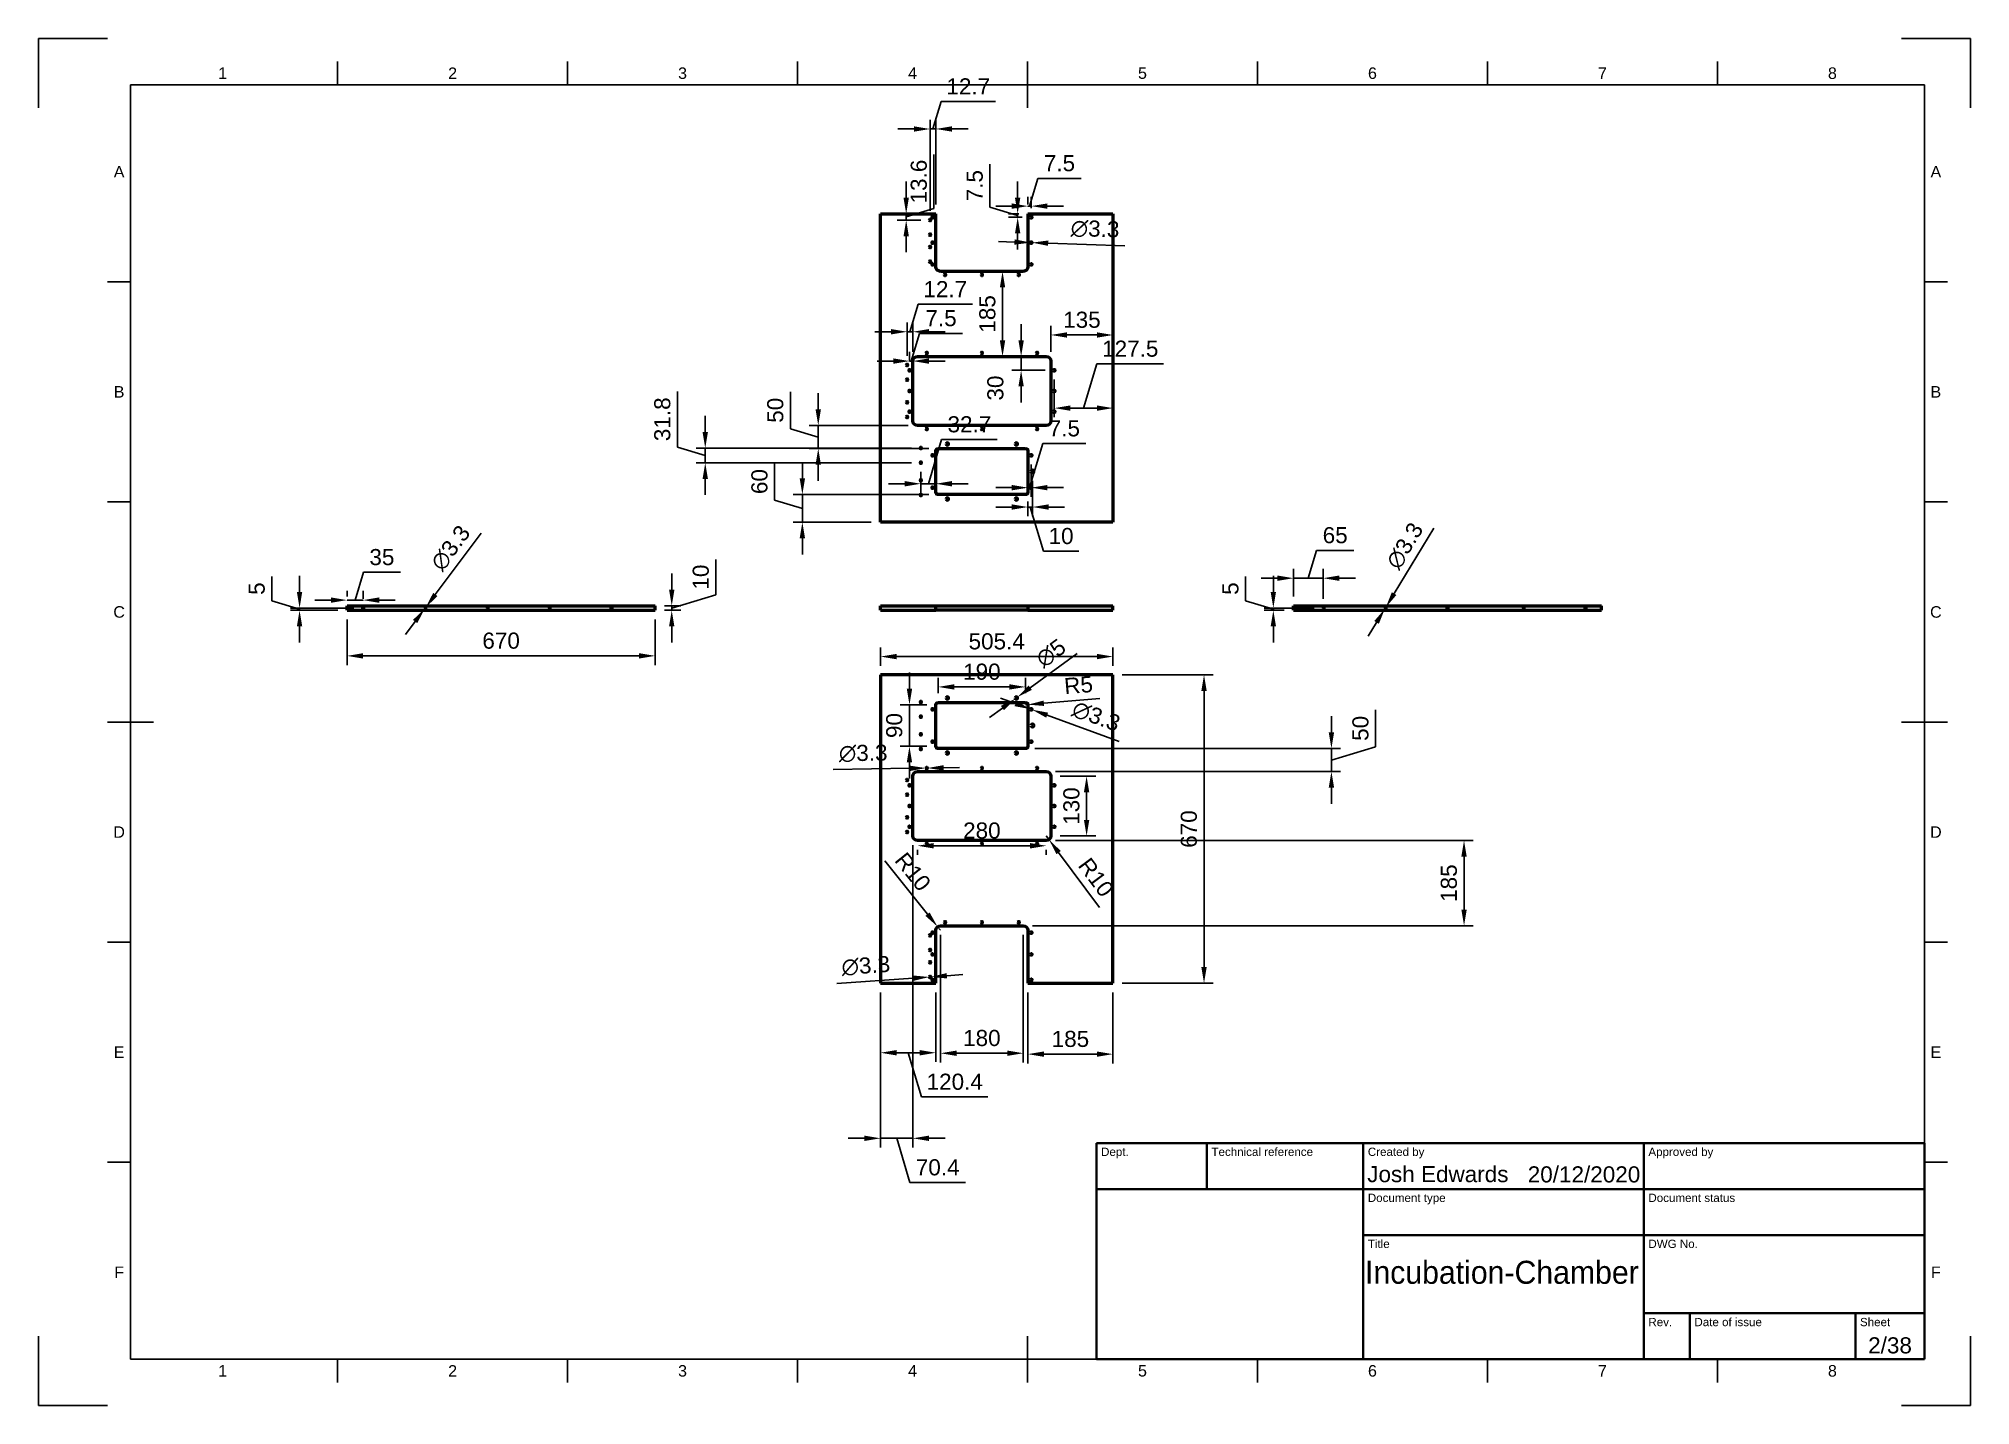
# Model space of a CAD drawing. Header units: millimetres. Extents: x 0 to 420, y 0 to 297.
import ezdxf
from ezdxf.enums import TextEntityAlignment as Align

# ---------------------------------------------------------------- set-up
doc = ezdxf.new("R2010")
doc.units = ezdxf.units.MM
doc.header["$LTSCALE"] = 0.75
for name, color, linetype, lineweight in [('Border', 7, 'Continuous', 25), ('Dimensions', 7, 'Continuous', 25), ('TitleBlock', 7, 'Continuous', 35), ('Visible', 7, 'Continuous', 50)]:
    doc.layers.add(name, color=color, linetype=linetype, lineweight=lineweight)
doc.styles.add('FusionTitle', font='arial.ttf')
doc.styles.get("Standard").update_dxf_attribs({"font": 'arial.ttf'})
doc.dimstyles.new('ISO-25', dxfattribs={"dimtxt": 3.5, "dimasz": 3.5, "dimexe": 2, "dimexo": 2, "dimgap": 1.5, "dimtad": 1, "dimzin": 12, "dimdsep": 46, "dimtxsty": 'Standard', "dimcen": 0, "dimclrd": 256, "dimclre": 256, "dimclrt": 256, "dimazin": 3, "dimtp": 0.1, "dimtm": 0.1, "dimtfac": 0.714, "dimtmove": 1, "dimatfit": 3, "dimfxl": 1, "dimtzin": 12, "dimarcsym": 0})

msp = doc.modelspace()

# ---------------------------------------------------------------- blocks, each defined once
blk = doc.blocks.new('ISO_A3_SHEET')
at = {"layer": 'Border'}
for p, q in [((65, 292), (65, 287)), ((115, 292), (115, 287)), ((165, 292), (165, 287)), ((215, 292), (215, 282)), ((265, 292), (265, 287)), ((315, 292), (315, 287)), ((365, 292), (365, 287)), ((410, 287), (20, 287)), ((20, 287), (20, 10)), ((410, 287), (410, 10)), ((15, 244.16666), (20, 244.16666)), ((415, 244.16666), (410, 244.16666)), ((15, 196.33333), (20, 196.33333)), ((415, 196.33333), (410, 196.33333)), ((15, 148.5), (25, 148.5)), ((415, 148.5), (405, 148.5)), ((15, 100.66667), (20, 100.66667)), ((415, 100.66667), (410, 100.66667)), ((15, 52.83334), (20, 52.83334)), ((415, 52.83334), (410, 52.83334)), ((215, 5), (215, 15)), ((20, 10), (410, 10)), ((65, 5), (65, 10)), ((115, 5), (115, 10)), ((165, 5), (165, 10)), ((265, 5), (265, 10)), ((315, 5), (315, 10)), ((365, 5), (365, 10))]:
    blk.add_line(p, q, dxfattribs=at)
at = {"layer": 'Defpoints'}
for p, q in [((15, 297), (0, 297)), ((0, 297), (0, 282)), ((420, 297), (405, 297)), ((420, 282), (420, 297)), ((0, 15), (0, 0)), ((420, 0), (420, 15)), ((0, 0), (15, 0)), ((405, 0), (420, 0))]:
    blk.add_line(p, q, dxfattribs=at)
at = {"layer": 'Border', "style": 'FusionTitle'}
for s, p in [('1', (40, 289.5)), ('2', (90, 289.5)), ('3', (140, 289.5)), ('4', (190, 289.5)), ('5', (240, 289.5)), ('6', (290, 289.5)), ('7', (340, 289.5)), ('8', (390, 289.5)), ('A', (17.5, 268.08333)), ('A', (412.5, 268.08333)), ('B', (17.5, 220.25)), ('B', (412.5, 220.25)), ('C', (17.5, 172.41667)), ('C', (412.5, 172.41667)), ('D', (17.5, 124.58334)), ('D', (412.5, 124.58334)), ('E', (17.5, 76.75001)), ('E', (412.5, 76.75001)), ('F', (17.5, 28.91668)), ('F', (412.5, 28.91668)), ('1', (40, 7.5)), ('2', (90, 7.5)), ('3', (140, 7.5)), ('4', (190, 7.5)), ('5', (240, 7.5)), ('6', (290, 7.5)), ('7', (340, 7.5)), ('8', (390, 7.5))]:
    blk.add_text(s, height=2.5, dxfattribs=at).set_placement(p, align=Align.MIDDLE)
blk = doc.blocks.new('ISO_TITLEBLOCK')
at = {"layer": 'TitleBlock'}
for p, q in [((0, 47), (-180, 47)), ((-180, 47), (-180, 0)), ((-156, 37), (-156, 47)), ((-122, 0), (-122, 47)), ((-61, 0), (-61, 47)), ((0, 0), (0, 47)), ((-180, 37), (0, 37)), ((-122, 27), (0, 27)), ((-61, 10), (0, 10)), ((-51, 0), (-51, 10)), ((-15, 0), (-15, 10)), ((-180, 0), (0, 0))]:
    blk.add_line(p, q, dxfattribs=at)
at = {"layer": 'TitleBlock', "style": 'FusionTitle'}
for s, p in [('Dept.', (-179, 46)), ('Technical reference', (-155, 46)), ('Created by', (-121, 46)), ('Approved by', (-60, 46)), ('Document type', (-121, 36)), ('Document status', (-60, 36)), ('Title', (-121, 26)), ('DWG No.', (-60, 26)), ('Rev.', (-60, 9)), ('Date of issue', (-50, 9)), ('Sheet', (-14, 9))]:
    blk.add_text(s, height=1.8, dxfattribs=at).set_placement(p, align=Align.TOP_LEFT)
for tag, height, p in [('DEPT', 3.5, (-179, 42)), ('TECHNICAL_REFERENCE', 3.5, (-155, 42)), ('CREATED_BY', 3.5, (-121, 42)), ('APPROVED_BY', 3.5, (-60, 42)), ('DOCUMENT_TYPE', 3.5, (-121, 32)), ('DOCUMENT_STATUS', 3.5, (-60, 32)), ('TITLE_1', 5, (-121, 21.5)), ('TITLE_2', 5, (-121, 14)), ('TITLE_3', 5, (-121, 6.5)), ('DATE_OF_ISSUE', 3.5, (-50, 5))]:
    blk.add_attdef(tag, text='', height=height, dxfattribs=at).set_placement(p, align=Align.TOP_LEFT)
for tag, p in [('CREATED_DATE', (-62, 42)), ('APPROVED_DATE', (-0.99, 42))]:
    blk.add_attdef(tag, text='', height=3.5, dxfattribs=at).set_placement(p, align=Align.TOP_RIGHT)
for tag, height, p in [('DRAWING_NUMBER', 5, (-30.5, 19.75)), ('REV', 3.5, (-56, 4.85)), ('SHEET', 3.5, (-7.5, 4.85))]:
    blk.add_attdef(tag, text='', height=height, dxfattribs=at).set_placement(p, align=Align.TOP_CENTER)
blk = doc.blocks.new('*D52')
at = {"layer": 'Defpoints', "color": 0, "transparency": 16777216}
for p in [(183.040423, 162.720212), (183.040423, 158.733345), (233.580423, 158.733345)]:
    blk.add_point(p, dxfattribs=at)
at = {"layer": 'Dimensions', "lineweight": -2, "transparency": 16777216}
for p, q in [((183.040423, 160.733345), (183.040423, 164.720212)), ((233.580423, 160.733345), (233.580423, 164.720212)), ((230.080423, 162.720212), (186.540423, 162.720212))]:
    blk.add_line(p, q, dxfattribs=at)
at = {"layer": 'Dimensions', "transparency": 16777216}
for points in [[(186.540423, 163.303546), (186.540423, 162.136879), (183.040423, 162.720212)], [(230.080423, 163.303546), (230.080423, 162.136879), (233.580423, 162.720212)]]:
    blk.add_solid(points, dxfattribs=at)
at = {"layer": 'Dimensions', "transparency": 16777216, "insert": (208.310423, 166.007218), "char_height": 3.5, "attachment_point": 5}
blk.add_mtext('505.4', dxfattribs=at)
blk = doc.blocks.new('*D53')
at = {"layer": 'Defpoints', "color": 0, "transparency": 16777216}
for p in [(67.052948, 172.767729), (134.052948, 172.767729), (134.052948, 162.868234)]:
    blk.add_point(p, dxfattribs=at)
at = {"layer": 'Dimensions', "lineweight": -2, "transparency": 16777216}
for p, q in [((67.052948, 170.767729), (67.052948, 160.868234)), ((134.052948, 170.767729), (134.052948, 160.868234)), ((70.552948, 162.868234), (130.552948, 162.868234))]:
    blk.add_line(p, q, dxfattribs=at)
at = {"layer": 'Dimensions', "transparency": 16777216}
for points in [[(70.552948, 163.451568), (70.552948, 162.284901), (67.052948, 162.868234)], [(130.552948, 163.451568), (130.552948, 162.284901), (134.052948, 162.868234)]]:
    blk.add_solid(points, dxfattribs=at)
at = {"layer": 'Dimensions', "transparency": 16777216, "insert": (100.552948, 166.15524), "char_height": 3.5, "attachment_point": 5}
blk.add_mtext('670', dxfattribs=at)
blk = doc.blocks.new('*D54')
at = {"layer": 'Defpoints', "color": 0, "transparency": 16777216}
for p in [(134.052948, 173.767729), (134.052948, 172.767729), (137.652388, 173.767729)]:
    blk.add_point(p, dxfattribs=at)
at = {"layer": 'Dimensions', "lineweight": -2, "transparency": 16777216}
for p, q in [((137.652388, 177.267729), (137.652388, 180.767729)), ((147.263405, 176.151034), (147.263405, 183.823272)), ((136.052948, 173.767729), (139.652388, 173.767729)), ((136.052948, 172.767729), (139.652388, 172.767729)), ((137.652388, 173.267729), (147.263405, 176.151034)), ((137.652388, 172.767729), (137.652388, 173.767729)), ((137.652388, 172.767729), (137.652388, 173.767729)), ((137.652388, 169.267729), (137.652388, 165.767729))]:
    blk.add_line(p, q, dxfattribs=at)
at = {"layer": 'Dimensions', "transparency": 16777216}
for points in [[(137.069055, 177.267729), (138.235722, 177.267729), (137.652388, 173.767729)], [(137.069055, 169.267729), (138.235722, 169.267729), (137.652388, 172.767729)]]:
    blk.add_solid(points, dxfattribs=at)
at = {"layer": 'Dimensions', "transparency": 16777216, "insert": (143.976399, 179.987153), "char_height": 3.5, "attachment_point": 5, "rotation": 90}
blk.add_mtext('10', dxfattribs=at)
blk = doc.blocks.new('*D55')
at = {"layer": 'Defpoints', "color": 0, "transparency": 16777216}
for p in [(292.720207, 173.126725), (292.891586, 173.408734)]:
    blk.add_point(p, dxfattribs=at)
at = {"layer": 'Dimensions', "lineweight": -2, "transparency": 16777216}
for p, q in [((303.371715, 190.654099), (294.709242, 176.399742)), ((292.720207, 173.126725), (292.891586, 173.408734)), ((290.902551, 170.135717), (289.084894, 167.14471))]:
    blk.add_line(p, q, dxfattribs=at)
at = {"layer": 'Dimensions', "transparency": 16777216}
for points in [[(294.210741, 176.702684), (295.207743, 176.096799), (292.891586, 173.408734)], [(290.404049, 170.43866), (291.401052, 169.832775), (292.720207, 173.126725)]]:
    blk.add_solid(points, dxfattribs=at)
at = {"layer": 'Dimensions', "transparency": 16777216, "insert": (297.056668, 186.7803), "char_height": 3.5, "attachment_point": 5, "rotation": 58.7126865}
blk.add_mtext('∅3.3', dxfattribs=at)
blk = doc.blocks.new('*D56')
at = {"layer": 'Defpoints', "color": 0, "transparency": 16777216}
for p in [(233.580423, 158.733345), (253.379413, 158.733345), (233.580423, 91.733345)]:
    blk.add_point(p, dxfattribs=at)
at = {"layer": 'Dimensions', "lineweight": -2, "transparency": 16777216}
for p, q in [((235.580423, 158.733345), (255.379413, 158.733345)), ((253.379413, 95.233345), (253.379413, 155.233345)), ((235.580423, 91.733345), (255.379413, 91.733345))]:
    blk.add_line(p, q, dxfattribs=at)
at = {"layer": 'Dimensions', "transparency": 16777216}
for points in [[(252.796079, 155.233345), (253.962746, 155.233345), (253.379413, 158.733345)], [(252.796079, 95.233345), (253.962746, 95.233345), (253.379413, 91.733345)]]:
    blk.add_solid(points, dxfattribs=at)
at = {"layer": 'Dimensions', "transparency": 16777216, "insert": (250.092407, 125.233345), "char_height": 3.5, "attachment_point": 5, "rotation": 90}
blk.add_mtext('670', dxfattribs=at)
blk = doc.blocks.new('*D57')
at = {"layer": 'Defpoints', "color": 0, "transparency": 16777216}
for p in [(196.080423, 104.233345), (214.080423, 104.233345), (214.080423, 76.519217)]:
    blk.add_point(p, dxfattribs=at)
at = {"layer": 'Dimensions', "lineweight": -2, "transparency": 16777216}
for p, q in [((196.080423, 102.233345), (196.080423, 74.519217)), ((214.080423, 102.233345), (214.080423, 74.519217)), ((199.580423, 76.519217), (210.580423, 76.519217))]:
    blk.add_line(p, q, dxfattribs=at)
at = {"layer": 'Dimensions', "transparency": 16777216}
for points in [[(199.580423, 77.102551), (199.580423, 75.935884), (196.080423, 76.519217)], [(210.580423, 77.102551), (210.580423, 75.935884), (214.080423, 76.519217)]]:
    blk.add_solid(points, dxfattribs=at)
at = {"layer": 'Dimensions', "transparency": 16777216, "insert": (205.080423, 79.806223), "char_height": 3.5, "attachment_point": 5}
blk.add_mtext('180', dxfattribs=at)
blk = doc.blocks.new('*D58')
at = {"layer": 'Defpoints', "color": 0, "transparency": 16777216}
for p in [(195.453826, 104.012688), (196.080423, 103.233345)]:
    blk.add_point(p, dxfattribs=at)
at = {"layer": 'Dimensions', "lineweight": -2, "transparency": 16777216}
for p, q in [((183.954959, 118.314651), (193.260736, 106.74039)), ((196.080423, 103.233345), (195.453826, 104.012688))]:
    blk.add_line(p, q, dxfattribs=at)
at = {"layer": 'Dimensions', "transparency": 16777216}
blk.add_solid([(193.715353, 107.105905), (192.806119, 106.374875), (195.453826, 104.012688)], dxfattribs=at)
at = {"layer": 'Dimensions', "transparency": 16777216, "insert": (190.073009, 115.950999), "char_height": 3.5, "attachment_point": 5, "rotation": 308.79951509}
blk.add_mtext('R10', dxfattribs=at)
blk = doc.blocks.new('*D59')
at = {"layer": 'Defpoints', "color": 0, "transparency": 16777216}
for p in [(215.080423, 91.733345), (233.580423, 91.733345), (233.580423, 76.322927)]:
    blk.add_point(p, dxfattribs=at)
at = {"layer": 'Dimensions', "lineweight": -2, "transparency": 16777216}
for p, q in [((215.080423, 89.733345), (215.080423, 74.322927)), ((233.580423, 89.733345), (233.580423, 74.322927)), ((218.580423, 76.322927), (230.080423, 76.322927))]:
    blk.add_line(p, q, dxfattribs=at)
at = {"layer": 'Dimensions', "transparency": 16777216}
for points in [[(218.580423, 76.90626), (218.580423, 75.739594), (215.080423, 76.322927)], [(230.080423, 76.90626), (230.080423, 75.739594), (233.580423, 76.322927)]]:
    blk.add_solid(points, dxfattribs=at)
at = {"layer": 'Dimensions', "transparency": 16777216, "insert": (224.330423, 79.609933), "char_height": 3.5, "attachment_point": 5}
blk.add_mtext('185', dxfattribs=at)
blk = doc.blocks.new('*D60')
at = {"layer": 'Defpoints', "color": 0, "transparency": 16777216}
for p in [(183.040423, 91.733345), (195.080423, 91.733345), (195.080423, 76.626573)]:
    blk.add_point(p, dxfattribs=at)
at = {"layer": 'Dimensions', "lineweight": -2, "transparency": 16777216}
for p, q in [((183.040423, 89.733345), (183.040423, 74.626573)), ((195.080423, 89.733345), (195.080423, 74.626573)), ((186.540423, 76.626573), (191.580423, 76.626573)), ((189.060423, 76.626573), (191.943728, 67.015556)), ((191.943728, 67.015556), (206.410645, 67.015556))]:
    blk.add_line(p, q, dxfattribs=at)
at = {"layer": 'Dimensions', "transparency": 16777216}
for points in [[(186.540423, 77.209906), (186.540423, 76.043239), (183.040423, 76.626573)], [(191.580423, 77.209906), (191.580423, 76.043239), (195.080423, 76.626573)]]:
    blk.add_solid(points, dxfattribs=at)
at = {"layer": 'Dimensions', "transparency": 16777216, "insert": (199.177186, 70.302562), "char_height": 3.5, "attachment_point": 5}
blk.add_mtext('120.4', dxfattribs=at)
blk = doc.blocks.new('*D61')
at = {"layer": 'Defpoints', "color": 0, "transparency": 16777216}
for p in [(193.645843, 93.081584), (193.975003, 93.105106)]:
    blk.add_point(p, dxfattribs=at)
at = {"layer": 'Dimensions', "lineweight": -2, "transparency": 16777216}
for p, q in [((173.517088, 91.643202), (190.154745, 92.832113)), ((193.975003, 93.105106), (193.645843, 93.081584)), ((197.466101, 93.354576), (200.957199, 93.604047))]:
    blk.add_line(p, q, dxfattribs=at)
at = {"layer": 'Dimensions', "transparency": 16777216}
for points in [[(190.113166, 93.413963), (190.196323, 92.250264), (193.645843, 93.081584)], [(197.424523, 93.936426), (197.50768, 92.772727), (193.975003, 93.105106)]]:
    blk.add_solid(points, dxfattribs=at)
at = {"layer": 'Dimensions', "transparency": 16777216, "insert": (179.849101, 95.489204), "char_height": 3.5, "attachment_point": 5, "rotation": 4.08733537}
blk.add_mtext('∅3.3', dxfattribs=at)
blk = doc.blocks.new('*D62')
at = {"layer": 'Defpoints', "color": 0, "transparency": 16777216}
for p in [(192.91544, 138.480998), (193.245406, 138.485692)]:
    blk.add_point(p, dxfattribs=at)
at = {"layer": 'Dimensions', "lineweight": -2, "transparency": 16777216}
for p, q in [((172.7374, 138.193929), (189.415794, 138.431209)), ((193.245406, 138.485692), (192.91544, 138.480998)), ((196.745052, 138.535481), (200.244698, 138.585269))]:
    blk.add_line(p, q, dxfattribs=at)
at = {"layer": 'Dimensions', "transparency": 16777216}
for points in [[(189.407496, 139.014483), (189.424092, 137.847935), (192.91544, 138.480998)], [(196.736754, 139.118755), (196.75335, 137.952206), (193.245406, 138.485692)]]:
    blk.add_solid(points, dxfattribs=at)
at = {"layer": 'Dimensions', "transparency": 16777216, "insert": (179.278623, 141.672223), "char_height": 3.5, "attachment_point": 5, "rotation": 0.81505981}
blk.add_mtext('∅3.3', dxfattribs=at)
blk = doc.blocks.new('*D63')
at = {"layer": 'Defpoints', "color": 0, "transparency": 16777216}
for p in [(220.080423, 136.733345), (220.080423, 123.733345), (227.848574, 123.733345)]:
    blk.add_point(p, dxfattribs=at)
at = {"layer": 'Dimensions', "lineweight": -2, "transparency": 16777216}
for p, q in [((222.080423, 136.733345), (229.848574, 136.733345)), ((227.848574, 133.233345), (227.848574, 127.233345)), ((222.080423, 123.733345), (229.848574, 123.733345))]:
    blk.add_line(p, q, dxfattribs=at)
at = {"layer": 'Dimensions', "transparency": 16777216}
for points in [[(227.265241, 133.233345), (228.431907, 133.233345), (227.848574, 136.733345)], [(227.265241, 127.233345), (228.431907, 127.233345), (227.848574, 123.733345)]]:
    blk.add_solid(points, dxfattribs=at)
at = {"layer": 'Dimensions', "transparency": 16777216, "insert": (224.560375, 130.233345), "char_height": 3.5, "attachment_point": 5, "rotation": 90}
blk.add_mtext('130', dxfattribs=at)
blk = doc.blocks.new('*D64')
at = {"layer": 'Defpoints', "color": 0, "transparency": 16777216}
for p in [(191.080423, 122.733345), (219.080423, 122.733345), (191.080423, 121.604764)]:
    blk.add_point(p, dxfattribs=at)
at = {"layer": 'Dimensions', "lineweight": -2, "transparency": 16777216}
for p, q in [((191.080423, 120.733345), (191.080423, 119.604764)), ((215.580423, 121.604764), (194.580423, 121.604764)), ((219.080423, 120.733345), (219.080423, 119.604764))]:
    blk.add_line(p, q, dxfattribs=at)
at = {"layer": 'Dimensions', "transparency": 16777216}
for points in [[(194.580423, 122.188097), (194.580423, 121.02143), (191.080423, 121.604764)], [(215.580423, 122.188097), (215.580423, 121.02143), (219.080423, 121.604764)]]:
    blk.add_solid(points, dxfattribs=at)
at = {"layer": 'Dimensions', "transparency": 16777216, "insert": (205.080423, 124.891769), "char_height": 3.5, "attachment_point": 5}
blk.add_mtext('280', dxfattribs=at)
blk = doc.blocks.new('*D65')
at = {"layer": 'Defpoints', "color": 0, "transparency": 16777216}
for p in [(219.080423, 123.733345), (219.677964, 122.931507)]:
    blk.add_point(p, dxfattribs=at)
at = {"layer": 'Dimensions', "lineweight": -2, "transparency": 16777216}
for p, q in [((219.080423, 123.733345), (219.677964, 122.931507)), ((230.64362, 108.216736), (221.769358, 120.125073))]:
    blk.add_line(p, q, dxfattribs=at)
at = {"layer": 'Dimensions', "transparency": 16777216}
blk.add_solid([(222.237097, 120.473639), (221.301619, 119.776507), (219.677964, 122.931507)], dxfattribs=at)
at = {"layer": 'Dimensions', "transparency": 16777216, "insert": (229.887833, 114.731809), "char_height": 3.5, "attachment_point": 5, "rotation": 306.69399928}
blk.add_mtext('R10', dxfattribs=at)
blk = doc.blocks.new('*D66')
at = {"layer": 'Defpoints', "color": 0, "transparency": 16777216}
for p in [(214.580423, 152.233345), (215.078643, 152.2755)]:
    blk.add_point(p, dxfattribs=at)
at = {"layer": 'Dimensions', "lineweight": -2, "transparency": 16777216}
for p, q in [((214.580423, 152.233345), (215.078643, 152.2755)), ((230.69304, 153.596667), (218.566181, 152.570588))]:
    blk.add_line(p, q, dxfattribs=at)
at = {"layer": 'Dimensions', "transparency": 16777216}
blk.add_solid([(218.517, 153.151844), (218.615362, 151.989332), (215.078643, 152.2755)], dxfattribs=at)
at = {"layer": 'Dimensions', "transparency": 16777216, "insert": (226.096853, 156.499337), "char_height": 3.5, "attachment_point": 5, "rotation": 4.83640339}
blk.add_mtext('R5', dxfattribs=at)
blk = doc.blocks.new('*D67')
at = {"layer": 'Defpoints', "color": 0, "transparency": 16777216}
for p in [(212.378633, 153.585762), (212.782213, 153.880927)]:
    blk.add_point(p, dxfattribs=at)
at = {"layer": 'Dimensions', "lineweight": -2, "transparency": 16777216}
for p, q in [((225.800581, 163.402127), (215.607278, 155.947086)), ((209.553568, 151.519604), (206.728503, 149.453446)), ((212.378633, 153.585762), (212.782213, 153.880927))]:
    blk.add_line(p, q, dxfattribs=at)
at = {"layer": 'Dimensions', "transparency": 16777216}
for points in [[(215.262918, 156.41793), (215.951638, 155.476241), (212.782213, 153.880927)], [(209.209208, 151.990448), (209.897928, 151.04876), (212.378633, 153.585762)]]:
    blk.add_solid(points, dxfattribs=at)
at = {"layer": 'Dimensions', "transparency": 16777216, "insert": (220.118256, 163.439838), "char_height": 3.5, "attachment_point": 5, "rotation": 36.1805095}
blk.add_mtext('∅5', dxfattribs=at)
blk = doc.blocks.new('*D68')
at = {"layer": 'Defpoints', "color": 0, "transparency": 16777216}
for p in [(215.67534, 151.289686), (215.985506, 151.177003)]:
    blk.add_point(p, dxfattribs=at)
at = {"layer": 'Dimensions', "lineweight": -2, "transparency": 16777216}
for p, q in [((212.385709, 152.484811), (209.096077, 153.679936)), ((215.67534, 151.289686), (215.985506, 151.177003)), ((234.952659, 144.286227), (219.275137, 149.981878))]:
    blk.add_line(p, q, dxfattribs=at)
at = {"layer": 'Dimensions', "transparency": 16777216}
for points in [[(212.584896, 153.033083), (212.186521, 151.936539), (215.67534, 151.289686)], [(219.474325, 150.53015), (219.07595, 149.433606), (215.985506, 151.177003)]]:
    blk.add_solid(points, dxfattribs=at)
at = {"layer": 'Dimensions', "transparency": 16777216, "insert": (229.914533, 149.717931), "char_height": 3.5, "attachment_point": 5, "rotation": 340.03390887}
blk.add_mtext('∅3.3', dxfattribs=at)
blk = doc.blocks.new('*D69')
at = {"layer": 'Defpoints', "color": 0, "transparency": 16777216}
for p in [(214.580423, 156.125404), (195.580423, 152.733345), (214.580423, 152.733345)]:
    blk.add_point(p, dxfattribs=at)
at = {"layer": 'Dimensions', "lineweight": -2, "transparency": 16777216}
for p, q in [((195.580423, 154.733345), (195.580423, 158.125404)), ((199.080423, 156.125404), (211.080423, 156.125404)), ((214.580423, 154.733345), (214.580423, 158.125404))]:
    blk.add_line(p, q, dxfattribs=at)
at = {"layer": 'Dimensions', "transparency": 16777216}
for points in [[(199.080423, 156.708738), (199.080423, 155.542071), (195.580423, 156.125404)], [(211.080423, 156.708738), (211.080423, 155.542071), (214.580423, 156.125404)]]:
    blk.add_solid(points, dxfattribs=at)
at = {"layer": 'Dimensions', "transparency": 16777216, "insert": (205.080423, 159.41241), "char_height": 3.5, "attachment_point": 5}
blk.add_mtext('190', dxfattribs=at)
blk = doc.blocks.new('*D70')
at = {"layer": 'Defpoints', "color": 0, "transparency": 16777216}
for p in [(189.334094, 152.233345), (195.080423, 152.233345), (195.080423, 143.233345)]:
    blk.add_point(p, dxfattribs=at)
at = {"layer": 'Dimensions', "lineweight": -2, "transparency": 16777216}
for p, q in [((189.334094, 155.733345), (189.334094, 159.233345)), ((193.080423, 152.233345), (187.334094, 152.233345)), ((189.334094, 143.233345), (189.334094, 152.233345)), ((193.080423, 143.233345), (187.334094, 143.233345)), ((189.334094, 139.733345), (189.334094, 136.233345))]:
    blk.add_line(p, q, dxfattribs=at)
at = {"layer": 'Dimensions', "transparency": 16777216}
for points in [[(188.750761, 155.733345), (189.917427, 155.733345), (189.334094, 152.233345)], [(188.750761, 139.733345), (189.917427, 139.733345), (189.334094, 143.233345)]]:
    blk.add_solid(points, dxfattribs=at)
at = {"layer": 'Dimensions', "transparency": 16777216, "insert": (186.047089, 147.733345), "char_height": 3.5, "attachment_point": 5, "rotation": 90}
blk.add_mtext('90', dxfattribs=at)
blk = doc.blocks.new('*D71')
at = {"layer": 'Defpoints', "color": 0, "transparency": 16777216}
for p in [(233.580423, 232.604319), (233.580423, 232.604319), (220.080423, 226.93007)]:
    blk.add_point(p, dxfattribs=at)
at = {"layer": 'Dimensions', "lineweight": -2, "transparency": 16777216}
for p, q in [((220.080423, 228.93007), (220.080423, 234.604319)), ((223.580423, 232.604319), (230.080423, 232.604319))]:
    blk.add_line(p, q, dxfattribs=at)
at = {"layer": 'Dimensions', "transparency": 16777216}
for points in [[(223.580423, 233.187653), (223.580423, 232.020986), (220.080423, 232.604319)], [(230.080423, 233.187653), (230.080423, 232.020986), (233.580423, 232.604319)]]:
    blk.add_solid(points, dxfattribs=at)
at = {"layer": 'Dimensions', "transparency": 16777216, "insert": (226.830423, 235.892519), "char_height": 3.5, "attachment_point": 5}
blk.add_mtext('135', dxfattribs=at)
blk = doc.blocks.new('*D72')
at = {"layer": 'Defpoints', "color": 0, "transparency": 16777216}
for p in [(220.830423, 224.93007), (233.580423, 216.710459), (233.580423, 216.710459)]:
    blk.add_point(p, dxfattribs=at)
at = {"layer": 'Dimensions', "lineweight": -2, "transparency": 16777216}
for p, q in [((220.830423, 222.93007), (220.830423, 214.710459)), ((227.205423, 216.710459), (230.088728, 226.321475)), ((230.088728, 226.321475), (244.596231, 226.321475)), ((224.330423, 216.710459), (230.080423, 216.710459))]:
    blk.add_line(p, q, dxfattribs=at)
at = {"layer": 'Dimensions', "transparency": 16777216}
for points in [[(224.330423, 217.293792), (224.330423, 216.127125), (220.830423, 216.710459)], [(230.080423, 217.293792), (230.080423, 216.127125), (233.580423, 216.710459)]]:
    blk.add_solid(points, dxfattribs=at)
at = {"layer": 'Dimensions', "transparency": 16777216, "insert": (237.34248, 229.608481), "char_height": 3.5, "attachment_point": 5}
blk.add_mtext('127.5', dxfattribs=at)
blk = doc.blocks.new('*D73')
at = {"layer": 'Defpoints', "color": 0, "transparency": 16777216}
for p in [(213.61613, 227.93007), (213.61613, 227.93007), (220.830423, 224.93007)]:
    blk.add_point(p, dxfattribs=at)
at = {"layer": 'Dimensions', "lineweight": -2, "transparency": 16777216}
for p, q in [((213.61613, 231.43007), (213.61613, 234.93007)), ((213.61613, 224.93007), (213.61613, 227.93007)), ((218.830423, 224.93007), (211.61613, 224.93007)), ((213.61613, 221.43007), (213.61613, 217.93007))]:
    blk.add_line(p, q, dxfattribs=at)
at = {"layer": 'Dimensions', "transparency": 16777216}
for points in [[(213.032797, 231.43007), (214.199463, 231.43007), (213.61613, 227.93007)], [(213.032797, 221.43007), (214.199463, 221.43007), (213.61613, 224.93007)]]:
    blk.add_solid(points, dxfattribs=at)
at = {"layer": 'Dimensions', "transparency": 16777216, "insert": (208.02768, 221.066109), "char_height": 3.5, "attachment_point": 5, "rotation": 90}
blk.add_mtext('30', dxfattribs=at)
blk = doc.blocks.new('*D74')
at = {"layer": 'Defpoints', "color": 0, "transparency": 16777216}
for p in [(190.080423, 226.93007), (190.080423, 226.93007), (189.330423, 224.93007)]:
    blk.add_point(p, dxfattribs=at)
at = {"layer": 'Dimensions', "lineweight": -2, "transparency": 16777216}
for p, q in [((189.705423, 226.93007), (191.514376, 232.959913)), ((191.514376, 232.959913), (200.884089, 232.959913)), ((185.830423, 226.93007), (182.330423, 226.93007)), ((189.330423, 226.93007), (189.330423, 228.93007)), ((189.330423, 226.93007), (190.080423, 226.93007)), ((189.330423, 226.93007), (190.080423, 226.93007)), ((193.580423, 226.93007), (197.080423, 226.93007))]:
    blk.add_line(p, q, dxfattribs=at)
at = {"layer": 'Dimensions', "transparency": 16777216}
for points in [[(185.830423, 227.513403), (185.830423, 226.346737), (189.330423, 226.93007)], [(193.580423, 227.513403), (193.580423, 226.346737), (190.080423, 226.93007)]]:
    blk.add_solid(points, dxfattribs=at)
at = {"layer": 'Dimensions', "transparency": 16777216, "insert": (196.199233, 236.239756), "char_height": 3.5, "attachment_point": 5}
blk.add_mtext('7.5', dxfattribs=at)
blk = doc.blocks.new('*D75')
at = {"layer": 'Defpoints', "color": 0, "transparency": 16777216}
for p in [(190.080423, 233.304992), (190.080423, 226.93007), (188.810423, 226.07007)]:
    blk.add_point(p, dxfattribs=at)
at = {"layer": 'Dimensions', "lineweight": -2, "transparency": 16777216}
for p, q in [((188.810423, 228.07007), (188.810423, 235.304992)), ((189.445423, 233.304992), (191.247572, 239.312154)), ((190.080423, 228.93007), (190.080423, 235.304992)), ((191.247572, 239.312154), (203.009509, 239.312154)), ((185.310423, 233.304992), (181.810423, 233.304992)), ((188.810423, 233.304992), (190.080423, 233.304992)), ((188.810423, 233.304992), (190.080423, 233.304992)), ((193.580423, 233.304992), (197.080423, 233.304992))]:
    blk.add_line(p, q, dxfattribs=at)
at = {"layer": 'Dimensions', "transparency": 16777216}
for points in [[(185.310423, 233.888325), (185.310423, 232.721658), (188.810423, 233.304992)], [(193.580423, 233.888325), (193.580423, 232.721658), (190.080423, 233.304992)]]:
    blk.add_solid(points, dxfattribs=at)
at = {"layer": 'Dimensions', "transparency": 16777216, "insert": (197.12854, 242.569316), "char_height": 3.5, "attachment_point": 5}
blk.add_mtext('12.7', dxfattribs=at)
blk = doc.blocks.new('*D76')
at = {"layer": 'Defpoints', "color": 0, "transparency": 16777216}
for p in [(209.570515, 246.43007), (209.570515, 246.43007), (209.570515, 227.93007)]:
    blk.add_point(p, dxfattribs=at)
at = {"layer": 'Dimensions', "lineweight": -2, "transparency": 16777216}
blk.add_line((209.570515, 231.43007), (209.570515, 242.93007), dxfattribs=at)
at = {"layer": 'Dimensions', "transparency": 16777216}
for points in [[(208.987182, 242.93007), (210.153849, 242.93007), (209.570515, 246.43007)], [(208.987182, 231.43007), (210.153849, 231.43007), (209.570515, 227.93007)]]:
    blk.add_solid(points, dxfattribs=at)
at = {"layer": 'Dimensions', "transparency": 16777216, "insert": (206.28351, 237.18007), "char_height": 3.5, "attachment_point": 5, "rotation": 90}
blk.add_mtext('185', dxfattribs=at)
blk = doc.blocks.new('*D77')
at = {"layer": 'Defpoints', "color": 0, "transparency": 16777216}
for p in [(191.080423, 212.93007), (169.502137, 207.93007), (195.580423, 207.93007)]:
    blk.add_point(p, dxfattribs=at)
at = {"layer": 'Dimensions', "lineweight": -2, "transparency": 16777216}
for p, q in [((163.465132, 212.241171), (163.465132, 220.242877)), ((169.502137, 216.43007), (169.502137, 219.93007)), ((169.502137, 210.43007), (163.465132, 212.241171)), ((189.080423, 212.93007), (167.502137, 212.93007)), ((169.502137, 212.93007), (169.502137, 207.93007)), ((169.502137, 212.93007), (169.502137, 207.93007)), ((193.580423, 207.93007), (167.502137, 207.93007)), ((169.502137, 204.43007), (169.502137, 200.93007))]:
    blk.add_line(p, q, dxfattribs=at)
at = {"layer": 'Dimensions', "transparency": 16777216}
for points in [[(168.918804, 216.43007), (170.085471, 216.43007), (169.502137, 212.93007)], [(168.918804, 204.43007), (170.085471, 204.43007), (169.502137, 207.93007)]]:
    blk.add_solid(points, dxfattribs=at)
at = {"layer": 'Dimensions', "transparency": 16777216, "insert": (160.178127, 216.242024), "char_height": 3.5, "attachment_point": 5, "rotation": 90}
blk.add_mtext('50', dxfattribs=at)
blk = doc.blocks.new('*D78')
at = {"layer": 'Defpoints', "color": 0, "transparency": 16777216}
for p in [(195.580423, 197.93007), (166.052558, 191.93007), (183.040423, 191.93007)]:
    blk.add_point(p, dxfattribs=at)
at = {"layer": 'Dimensions', "lineweight": -2, "transparency": 16777216}
for p, q in [((160.015553, 196.741171), (160.015553, 204.761976)), ((166.052558, 201.43007), (166.052558, 204.93007)), ((193.580423, 197.93007), (164.052558, 197.93007)), ((166.052558, 197.93007), (166.052558, 191.93007)), ((166.052558, 197.93007), (166.052558, 191.93007)), ((166.052558, 194.93007), (160.015553, 196.741171)), ((181.040423, 191.93007), (164.052558, 191.93007)), ((166.052558, 188.43007), (166.052558, 184.93007))]:
    blk.add_line(p, q, dxfattribs=at)
at = {"layer": 'Dimensions', "transparency": 16777216}
for points in [[(165.469225, 201.43007), (166.635892, 201.43007), (166.052558, 197.93007)], [(165.469225, 188.43007), (166.635892, 188.43007), (166.052558, 191.93007)]]:
    blk.add_solid(points, dxfattribs=at)
at = {"layer": 'Dimensions', "transparency": 16777216, "insert": (156.728547, 200.751574), "char_height": 3.5, "attachment_point": 5, "rotation": 90}
blk.add_mtext('60', dxfattribs=at)
blk = doc.blocks.new('*D79')
at = {"layer": 'Defpoints', "color": 0, "transparency": 16777216}
for p in [(216.080423, 202.93007), (215.080423, 198.43007), (215.080423, 195.217122)]:
    blk.add_point(p, dxfattribs=at)
at = {"layer": 'Dimensions', "lineweight": -2, "transparency": 16777216}
for p, q in [((216.080423, 200.93007), (216.080423, 193.217122)), ((211.580423, 195.217122), (208.080423, 195.217122)), ((215.080423, 196.43007), (215.080423, 193.217122)), ((216.080423, 195.217122), (215.080423, 195.217122)), ((216.080423, 195.217122), (215.080423, 195.217122)), ((215.580423, 195.217122), (218.463728, 185.606105)), ((219.580423, 195.217122), (223.080423, 195.217122)), ((218.463728, 185.606105), (226.135965, 185.606105))]:
    blk.add_line(p, q, dxfattribs=at)
at = {"layer": 'Dimensions', "transparency": 16777216}
for points in [[(211.580423, 195.800455), (211.580423, 194.633788), (215.080423, 195.217122)], [(219.580423, 195.800455), (219.580423, 194.633788), (216.080423, 195.217122)]]:
    blk.add_solid(points, dxfattribs=at)
at = {"layer": 'Dimensions', "transparency": 16777216, "insert": (222.299847, 188.893111), "char_height": 3.5, "attachment_point": 5}
blk.add_mtext('10', dxfattribs=at)
blk = doc.blocks.new('*D80')
at = {"layer": 'Defpoints', "color": 0, "transparency": 16777216}
for p in [(215.830423, 206.43007), (215.080423, 199.424682), (215.080423, 199.424682)]:
    blk.add_point(p, dxfattribs=at)
at = {"layer": 'Dimensions', "lineweight": -2, "transparency": 16777216}
for p, q in [((215.455423, 199.424682), (218.332282, 209.014211)), ((218.332282, 209.014211), (227.701995, 209.014211)), ((215.830423, 204.43007), (215.830423, 197.424682)), ((211.580423, 199.424682), (208.080423, 199.424682)), ((215.830423, 199.424682), (215.080423, 199.424682)), ((215.830423, 199.424682), (215.080423, 199.424682)), ((219.330423, 199.424682), (222.830423, 199.424682))]:
    blk.add_line(p, q, dxfattribs=at)
at = {"layer": 'Dimensions', "transparency": 16777216}
for points in [[(211.580423, 200.008015), (211.580423, 198.841348), (215.080423, 199.424682)], [(219.330423, 200.008015), (219.330423, 198.841348), (215.830423, 199.424682)]]:
    blk.add_solid(points, dxfattribs=at)
at = {"layer": 'Dimensions', "transparency": 16777216, "insert": (223.017138, 212.294054), "char_height": 3.5, "attachment_point": 5}
blk.add_mtext('7.5', dxfattribs=at)
blk = doc.blocks.new('*D81')
at = {"layer": 'Defpoints', "color": 0, "transparency": 16777216}
for p in [(191.810423, 204.84007), (195.080423, 200.271895), (195.080423, 200.271895)]:
    blk.add_point(p, dxfattribs=at)
at = {"layer": 'Dimensions', "lineweight": -2, "transparency": 16777216}
for p, q in [((193.445423, 200.271895), (196.329802, 209.886492)), ((196.329802, 209.886492), (208.41882, 209.886492)), ((191.810423, 202.84007), (191.810423, 198.271895)), ((188.310423, 200.271895), (184.810423, 200.271895)), ((191.810423, 200.271895), (195.080423, 200.271895)), ((191.810423, 200.271895), (195.080423, 200.271895)), ((198.580423, 200.271895), (202.080423, 200.271895))]:
    blk.add_line(p, q, dxfattribs=at)
at = {"layer": 'Dimensions', "transparency": 16777216}
for points in [[(188.310423, 200.855228), (188.310423, 199.688561), (191.810423, 200.271895)], [(198.580423, 200.855228), (198.580423, 199.688561), (195.080423, 200.271895)]]:
    blk.add_solid(points, dxfattribs=at)
at = {"layer": 'Dimensions', "transparency": 16777216, "insert": (202.374311, 213.174691), "char_height": 3.5, "attachment_point": 5}
blk.add_mtext('32.7', dxfattribs=at)
blk = doc.blocks.new('*D82')
at = {"layer": 'Defpoints', "color": 0, "transparency": 16777216}
for p in [(191.810423, 208.02007), (144.938534, 204.84007), (191.810423, 204.84007)]:
    blk.add_point(p, dxfattribs=at)
at = {"layer": 'Dimensions', "lineweight": -2, "transparency": 16777216}
for p, q in [((138.900334, 208.24153), (138.900334, 220.33771)), ((144.938534, 211.52007), (144.938534, 215.02007)), ((144.938534, 206.43007), (138.900334, 208.24153)), ((189.810423, 208.02007), (142.938534, 208.02007)), ((144.938534, 208.02007), (144.938534, 204.84007)), ((144.938534, 208.02007), (144.938534, 204.84007)), ((189.810423, 204.84007), (142.938534, 204.84007)), ((144.938534, 201.34007), (144.938534, 197.84007))]:
    blk.add_line(p, q, dxfattribs=at)
at = {"layer": 'Dimensions', "transparency": 16777216}
for points in [[(144.3552, 211.52007), (145.521867, 211.52007), (144.938534, 208.02007)], [(144.3552, 201.34007), (145.521867, 201.34007), (144.938534, 204.84007)]]:
    blk.add_solid(points, dxfattribs=at)
at = {"layer": 'Dimensions', "transparency": 16777216, "insert": (135.612135, 214.28962), "char_height": 3.5, "attachment_point": 5, "rotation": 90}
blk.add_mtext('31.8', dxfattribs=at)
blk = doc.blocks.new('*D83')
at = {"layer": 'Defpoints', "color": 0, "transparency": 16777216}
for p in [(67.052948, 174.987711), (67.052948, 173.767729), (70.552948, 173.267729)]:
    blk.add_point(p, dxfattribs=at)
at = {"layer": 'Dimensions', "lineweight": -2, "transparency": 16777216}
for p, q in [((68.802948, 174.987711), (70.614407, 181.02591)), ((70.614407, 181.02591), (78.651925, 181.02591)), ((67.052948, 175.767729), (67.052948, 176.987711)), ((70.552948, 175.267729), (70.552948, 176.987711)), ((63.552948, 174.987711), (60.052948, 174.987711)), ((70.552948, 174.987711), (67.052948, 174.987711)), ((70.552948, 174.987711), (67.052948, 174.987711)), ((74.052948, 174.987711), (77.552948, 174.987711))]:
    blk.add_line(p, q, dxfattribs=at)
at = {"layer": 'Dimensions', "transparency": 16777216}
for points in [[(63.552948, 175.571044), (63.552948, 174.404377), (67.052948, 174.987711)], [(74.052948, 175.571044), (74.052948, 174.404377), (70.552948, 174.987711)]]:
    blk.add_solid(points, dxfattribs=at)
at = {"layer": 'Dimensions', "transparency": 16777216, "insert": (74.633166, 184.314109), "char_height": 3.5, "attachment_point": 5}
blk.add_mtext('35', dxfattribs=at)
blk = doc.blocks.new('*D84')
at = {"layer": 'Defpoints', "color": 0, "transparency": 16777216}
for p in [(56.73506, 172.767729), (67.052948, 172.767729), (70.552948, 173.267729)]:
    blk.add_point(p, dxfattribs=at)
at = {"layer": 'Dimensions', "lineweight": -2, "transparency": 16777216}
for p, q in [((50.705216, 174.826682), (50.705216, 180.147283)), ((56.73506, 176.767729), (56.73506, 180.267729)), ((56.73506, 173.017729), (50.705216, 174.826682)), ((68.552948, 173.267729), (54.73506, 173.267729)), ((65.052948, 172.767729), (54.73506, 172.767729)), ((56.73506, 173.267729), (56.73506, 172.767729)), ((56.73506, 173.267729), (56.73506, 172.767729)), ((56.73506, 169.267729), (56.73506, 165.767729))]:
    blk.add_line(p, q, dxfattribs=at)
at = {"layer": 'Dimensions', "transparency": 16777216}
for points in [[(56.151726, 176.767729), (57.318393, 176.767729), (56.73506, 173.267729)], [(56.151726, 169.267729), (57.318393, 169.267729), (56.73506, 172.767729)]]:
    blk.add_solid(points, dxfattribs=at)
at = {"layer": 'Dimensions', "transparency": 16777216, "insert": (47.425373, 177.486982), "char_height": 3.5, "attachment_point": 5, "rotation": 90}
blk.add_mtext('5', dxfattribs=at)
blk = doc.blocks.new('*D85')
at = {"layer": 'Defpoints', "color": 0, "transparency": 16777216}
for p in [(83.954061, 173.135644), (84.151834, 173.399815)]:
    blk.add_point(p, dxfattribs=at)
at = {"layer": 'Dimensions', "lineweight": -2, "transparency": 16777216}
for p, q in [((96.245974, 189.554302), (86.249422, 176.201622)), ((83.954061, 173.135644), (84.151834, 173.399815)), ((81.856474, 170.333837), (79.758886, 167.532029))]:
    blk.add_line(p, q, dxfattribs=at)
at = {"layer": 'Dimensions', "transparency": 16777216}
for points in [[(85.782454, 176.55122), (86.71639, 175.852024), (84.151834, 173.399815)], [(81.389506, 170.683435), (82.323442, 169.984239), (83.954061, 173.135644)]]:
    blk.add_solid(points, dxfattribs=at)
at = {"layer": 'Dimensions', "transparency": 16777216, "insert": (89.586831, 186.307468), "char_height": 3.5, "attachment_point": 5, "rotation": 53.17942258}
blk.add_mtext('∅3.3', dxfattribs=at)
blk = doc.blocks.new('*D86')
at = {"layer": 'Defpoints', "color": 0, "transparency": 16777216}
for p in [(272.805896, 179.751928), (272.805896, 173.767729), (279.305896, 173.267729)]:
    blk.add_point(p, dxfattribs=at)
at = {"layer": 'Dimensions', "lineweight": -2, "transparency": 16777216}
for p, q in [((276.055896, 179.751928), (277.866998, 185.788933)), ((277.866998, 185.788933), (285.926002, 185.788933)), ((272.805896, 175.767729), (272.805896, 181.751928)), ((279.305896, 175.267729), (279.305896, 181.751928)), ((269.305896, 179.751928), (265.805896, 179.751928)), ((279.305896, 179.751928), (272.805896, 179.751928)), ((279.305896, 179.751928), (272.805896, 179.751928)), ((282.805896, 179.751928), (286.305896, 179.751928))]:
    blk.add_line(p, q, dxfattribs=at)
at = {"layer": 'Dimensions', "transparency": 16777216}
for points in [[(269.305896, 180.335261), (269.305896, 179.168595), (272.805896, 179.751928)], [(282.805896, 180.335261), (282.805896, 179.168595), (279.305896, 179.751928)]]:
    blk.add_solid(points, dxfattribs=at)
at = {"layer": 'Dimensions', "transparency": 16777216, "insert": (281.8965, 189.075939), "char_height": 3.5, "attachment_point": 5}
blk.add_mtext('65', dxfattribs=at)
blk = doc.blocks.new('*D87')
at = {"layer": 'Defpoints', "color": 0, "transparency": 16777216}
for p in [(268.45308, 172.767729), (272.805896, 172.767729), (279.305896, 173.267729)]:
    blk.add_point(p, dxfattribs=at)
at = {"layer": 'Dimensions', "lineweight": -2, "transparency": 16777216}
for p, q in [((262.423237, 174.826682), (262.423237, 180.147283)), ((268.45308, 176.767729), (268.45308, 180.267729)), ((268.45308, 173.017729), (262.423237, 174.826682)), ((277.305896, 173.267729), (266.45308, 173.267729)), ((270.805896, 172.767729), (266.45308, 172.767729)), ((268.45308, 173.267729), (268.45308, 172.767729)), ((268.45308, 173.267729), (268.45308, 172.767729)), ((268.45308, 169.267729), (268.45308, 165.767729))]:
    blk.add_line(p, q, dxfattribs=at)
at = {"layer": 'Dimensions', "transparency": 16777216}
for points in [[(267.869747, 176.767729), (269.036414, 176.767729), (268.45308, 173.267729)], [(267.869747, 169.267729), (269.036414, 169.267729), (268.45308, 172.767729)]]:
    blk.add_solid(points, dxfattribs=at)
at = {"layer": 'Dimensions', "transparency": 16777216, "insert": (259.143394, 177.486982), "char_height": 3.5, "attachment_point": 5, "rotation": 90}
blk.add_mtext('5', dxfattribs=at)
blk = doc.blocks.new('*D88')
at = {"layer": 'Defpoints', "color": 0, "transparency": 16777216}
for p in [(215.665516, 252.685606), (215.99533, 252.674534)]:
    blk.add_point(p, dxfattribs=at)
at = {"layer": 'Dimensions', "lineweight": -2, "transparency": 16777216}
for p, q in [((212.167486, 252.803033), (208.669457, 252.920461)), ((215.665516, 252.685606), (215.99533, 252.674534)), ((236.164051, 251.997478), (219.49336, 252.557107))]:
    blk.add_line(p, q, dxfattribs=at)
at = {"layer": 'Dimensions', "transparency": 16777216}
for points in [[(212.187057, 253.386038), (212.147915, 252.220028), (215.665516, 252.685606)], [(219.512931, 253.140111), (219.473788, 251.974102), (215.99533, 252.674534)]]:
    blk.add_solid(points, dxfattribs=at)
at = {"layer": 'Dimensions', "transparency": 16777216, "insert": (229.691285, 255.601564), "char_height": 3.5, "attachment_point": 5, "rotation": 358.07730845}
blk.add_mtext('∅3.3', dxfattribs=at)
blk = doc.blocks.new('*D89')
at = {"layer": 'Defpoints', "color": 0, "transparency": 16777216}
for p in [(212.861155, 258.93007), (215.080423, 258.93007), (215.830423, 258.18007)]:
    blk.add_point(p, dxfattribs=at)
at = {"layer": 'Dimensions', "lineweight": -2, "transparency": 16777216}
for p, q in [((206.831312, 260.364023), (206.831312, 269.733736)), ((212.861155, 262.43007), (212.861155, 265.93007)), ((212.861155, 258.55507), (206.831312, 260.364023)), ((213.080423, 258.93007), (210.861155, 258.93007)), ((213.830423, 258.18007), (210.861155, 258.18007)), ((212.861155, 258.18007), (212.861155, 258.93007)), ((212.861155, 258.18007), (212.861155, 258.93007)), ((212.861155, 254.68007), (212.861155, 251.18007))]:
    blk.add_line(p, q, dxfattribs=at)
at = {"layer": 'Dimensions', "transparency": 16777216}
for points in [[(212.277822, 262.43007), (213.444488, 262.43007), (212.861155, 258.93007)], [(212.277822, 254.68007), (213.444488, 254.68007), (212.861155, 258.18007)]]:
    blk.add_solid(points, dxfattribs=at)
at = {"layer": 'Dimensions', "transparency": 16777216, "insert": (203.551469, 265.04888), "char_height": 3.5, "attachment_point": 5, "rotation": 90}
blk.add_mtext('7.5', dxfattribs=at)
blk = doc.blocks.new('*D90')
at = {"layer": 'Defpoints', "color": 0, "transparency": 16777216}
for p in [(215.080423, 260.609878), (215.080423, 258.93007), (215.830423, 258.18007)]:
    blk.add_point(p, dxfattribs=at)
at = {"layer": 'Dimensions', "lineweight": -2, "transparency": 16777216}
for p, q in [((215.455423, 260.609878), (217.264376, 266.639721)), ((217.264376, 266.639721), (226.634089, 266.639721)), ((211.580423, 260.609878), (208.080423, 260.609878)), ((215.080423, 260.93007), (215.080423, 262.609878)), ((215.830423, 260.609878), (215.080423, 260.609878)), ((215.830423, 260.609878), (215.080423, 260.609878)), ((215.830423, 260.18007), (215.830423, 262.609878)), ((219.330423, 260.609878), (222.830423, 260.609878))]:
    blk.add_line(p, q, dxfattribs=at)
at = {"layer": 'Dimensions', "transparency": 16777216}
for points in [[(211.580423, 261.193211), (211.580423, 260.026544), (215.080423, 260.609878)], [(219.330423, 261.193211), (219.330423, 260.026544), (215.830423, 260.609878)]]:
    blk.add_solid(points, dxfattribs=at)
at = {"layer": 'Dimensions', "transparency": 16777216, "insert": (221.949233, 269.919564), "char_height": 3.5, "attachment_point": 5}
blk.add_mtext('7.5', dxfattribs=at)
blk = doc.blocks.new('*D91')
at = {"layer": 'Defpoints', "color": 0, "transparency": 16777216}
for p in [(188.628158, 258.93007), (188.628158, 258.93007), (193.810423, 257.57007)]:
    blk.add_point(p, dxfattribs=at)
at = {"layer": 'Dimensions', "lineweight": -2, "transparency": 16777216}
for p, q in [((194.666358, 260.06153), (194.666358, 271.821079)), ((188.628158, 262.43007), (188.628158, 265.93007)), ((191.810423, 257.57007), (186.628158, 257.57007)), ((188.628158, 258.25007), (194.666358, 260.06153)), ((188.628158, 257.57007), (188.628158, 258.93007)), ((188.628158, 257.57007), (188.628158, 258.93007)), ((188.628158, 254.07007), (188.628158, 250.57007))]:
    blk.add_line(p, q, dxfattribs=at)
at = {"layer": 'Dimensions', "transparency": 16777216}
for points in [[(188.044825, 262.43007), (189.211492, 262.43007), (188.628158, 258.93007)], [(188.044825, 254.07007), (189.211492, 254.07007), (188.628158, 257.57007)]]:
    blk.add_solid(points, dxfattribs=at)
at = {"layer": 'Dimensions', "transparency": 16777216, "insert": (191.378158, 265.941304), "char_height": 3.5, "attachment_point": 5, "rotation": 90}
blk.add_mtext('13.6', dxfattribs=at)
blk = doc.blocks.new('*D92')
at = {"layer": 'Defpoints', "color": 0, "transparency": 16777216}
for p in [(195.080423, 277.36906), (193.810423, 257.57007), (195.080423, 258.93007)]:
    blk.add_point(p, dxfattribs=at)
at = {"layer": 'Dimensions', "lineweight": -2, "transparency": 16777216}
for p, q in [((194.445423, 277.36906), (196.247572, 283.376222)), ((196.247572, 283.376222), (208.009509, 283.376222)), ((190.310423, 277.36906), (186.810423, 277.36906)), ((193.810423, 259.57007), (193.810423, 279.36906)), ((193.810423, 277.36906), (195.080423, 277.36906)), ((193.810423, 277.36906), (195.080423, 277.36906)), ((195.080423, 260.93007), (195.080423, 279.36906)), ((198.580423, 277.36906), (202.080423, 277.36906))]:
    blk.add_line(p, q, dxfattribs=at)
at = {"layer": 'Dimensions', "transparency": 16777216}
for points in [[(190.310423, 277.952393), (190.310423, 276.785726), (193.810423, 277.36906)], [(198.580423, 277.952393), (198.580423, 276.785726), (195.080423, 277.36906)]]:
    blk.add_solid(points, dxfattribs=at)
at = {"layer": 'Dimensions', "transparency": 16777216, "insert": (202.12854, 286.633384), "char_height": 3.5, "attachment_point": 5}
blk.add_mtext('12.7', dxfattribs=at)
blk = doc.blocks.new('*D93')
at = {"layer": 'Defpoints', "color": 0, "transparency": 16777216}
for p in [(214.580423, 142.733345), (281.079578, 142.733345), (219.080423, 137.733345)]:
    blk.add_point(p, dxfattribs=at)
at = {"layer": 'Dimensions', "lineweight": -2, "transparency": 16777216}
for p, q in [((281.079578, 146.233345), (281.079578, 149.733345)), ((290.690595, 143.11665), (290.690595, 151.118355)), ((281.079578, 140.233345), (290.690595, 143.11665)), ((216.580423, 142.733345), (283.079578, 142.733345)), ((281.079578, 137.733345), (281.079578, 142.733345)), ((281.079578, 137.733345), (281.079578, 142.733345)), ((221.080423, 137.733345), (283.079578, 137.733345)), ((281.079578, 134.233345), (281.079578, 130.733345))]:
    blk.add_line(p, q, dxfattribs=at)
at = {"layer": 'Dimensions', "transparency": 16777216}
for points in [[(280.496245, 146.233345), (281.662912, 146.233345), (281.079578, 142.733345)], [(280.496245, 134.233345), (281.662912, 134.233345), (281.079578, 137.733345)]]:
    blk.add_solid(points, dxfattribs=at)
at = {"layer": 'Dimensions', "transparency": 16777216, "insert": (287.403589, 147.117502), "char_height": 3.5, "attachment_point": 5, "rotation": 90}
blk.add_mtext('50', dxfattribs=at)
blk = doc.blocks.new('*D94')
at = {"layer": 'Defpoints', "color": 0, "transparency": 16777216}
for p in [(219.080423, 122.733345), (214.080423, 104.233345), (309.912483, 104.233345)]:
    blk.add_point(p, dxfattribs=at)
at = {"layer": 'Dimensions', "lineweight": -2, "transparency": 16777216}
for p, q in [((221.080423, 122.733345), (311.912483, 122.733345)), ((309.912483, 119.233345), (309.912483, 107.733345)), ((216.080423, 104.233345), (311.912483, 104.233345))]:
    blk.add_line(p, q, dxfattribs=at)
at = {"layer": 'Dimensions', "transparency": 16777216}
for points in [[(309.32915, 119.233345), (310.495817, 119.233345), (309.912483, 122.733345)], [(309.32915, 107.733345), (310.495817, 107.733345), (309.912483, 104.233345)]]:
    blk.add_solid(points, dxfattribs=at)
at = {"layer": 'Dimensions', "transparency": 16777216, "insert": (306.625478, 113.483345), "char_height": 3.5, "attachment_point": 5, "rotation": 90}
blk.add_mtext('185', dxfattribs=at)
blk = doc.blocks.new('*D95')
at = {"layer": 'Defpoints', "color": 0, "transparency": 16777216}
for p in [(190.080423, 123.733345), (183.040423, 91.733345), (183.040423, 58.028362)]:
    blk.add_point(p, dxfattribs=at)
at = {"layer": 'Dimensions', "lineweight": -2, "transparency": 16777216}
for p, q in [((190.080423, 121.733345), (190.080423, 56.028362)), ((183.040423, 89.733345), (183.040423, 56.028362)), ((179.540423, 58.028362), (176.040423, 58.028362)), ((190.080423, 58.028362), (183.040423, 58.028362)), ((190.080423, 58.028362), (183.040423, 58.028362)), ((186.560423, 58.028362), (189.443728, 48.417346)), ((193.580423, 58.028362), (197.080423, 58.028362)), ((189.443728, 48.417346), (201.492159, 48.417346))]:
    blk.add_line(p, q, dxfattribs=at)
at = {"layer": 'Dimensions', "transparency": 16777216}
for points in [[(179.540423, 58.611695), (179.540423, 57.445029), (183.040423, 58.028362)], [(193.580423, 58.611695), (193.580423, 57.445029), (190.080423, 58.028362)]]:
    blk.add_solid(points, dxfattribs=at)
at = {"layer": 'Dimensions', "transparency": 16777216, "insert": (195.467943, 51.704351), "char_height": 3.5, "attachment_point": 5}
blk.add_mtext('70.4', dxfattribs=at)

# ---------------------------------------------------------------- dimensions: what is measured, and where the dimension line sits
at = {"layer": 'Dimensions'}
for base, p1, p2, angle, picture, middle in [((195.080423, 277.36906), (193.810423, 257.57007), (195.080423, 258.93007), 180, '*D92', (197.747572, 286.633384)), ((188.628158, 258.93007), (193.810423, 257.57007), (188.628158, 258.93007), 90, '*D91', (191.378158, 261.56153)), ((212.861155, 258.93007), (215.830423, 258.18007), (215.080423, 258.93007), 90, '*D89', (203.551469, 261.864023)), ((190.080423, 233.304992), (188.810423, 226.07007), (190.080423, 226.93007), 180, '*D75', (192.747572, 242.569316)), ((209.570515, 246.43007), (209.570515, 227.93007), (209.570515, 246.43007), 90, '*D76', (206.28351, 237.18007)), ((190.080423, 226.93007), (189.330423, 224.93007), (190.080423, 226.93007), 180, '*D74', (193.014376, 236.239756)), ((169.502137, 207.93007), (191.080423, 212.93007), (195.580423, 207.93007), 270, '*D77', (160.178127, 213.741171)), ((195.080423, 200.271895), (191.810423, 204.84007), (195.080423, 200.271895), 180, '*D81', (197.829802, 213.174691)), ((166.052558, 191.93007), (195.580423, 197.93007), (183.040423, 191.93007), 270, '*D78', (156.728547, 198.241171)), ((272.805896, 179.751928), (279.305896, 173.267729), (272.805896, 173.767729), 180, '*D86', (279.366998, 189.075939)), ((67.052948, 174.987711), (70.552948, 173.267729), (67.052948, 173.767729), 180, '*D83', (72.114407, 184.314109)), ((56.73506, 172.767729), (70.552948, 173.267729), (67.052948, 172.767729), 90, '*D84', (47.425373, 176.326682)), ((268.45308, 172.767729), (279.305896, 173.267729), (272.805896, 172.767729), 90, '*D87', (259.143394, 176.326682)), ((281.079578, 142.733345), (219.080423, 137.733345), (214.580423, 142.733345), 90, '*D93', (287.403589, 144.61665)), ((183.040423, 58.028362), (190.080423, 123.733345), (183.040423, 91.733345), 180, '*D95', (190.943728, 51.704351)), ((309.912483, 104.233345), (219.080423, 122.733345), (214.080423, 104.233345), 270, '*D94', (306.625478, 113.483345))]:
    dim = msp.add_linear_dim(base=base, p1=p1, p2=p2, angle=angle, dimstyle='ISO-25', override={"dimlfac": 10, "dimclrd": 256, "dimclre": 256}, dxfattribs=at)
    dim.commit()
    dim.dimension.update_dxf_attribs({"geometry": picture, "text_midpoint": middle})
for base, p1, p2, picture, middle in [((215.080423, 260.609878), (215.830423, 258.18007), (215.080423, 258.93007), '*D90', (218.764376, 269.919564)), ((233.580423, 232.604319), (220.080423, 226.93007), (233.580423, 232.604319), '*D71', (226.830423, 235.892519)), ((233.580423, 216.710459), (220.830423, 224.93007), (233.580423, 216.710459), '*D72', (231.588728, 229.608481)), ((215.080423, 199.424682), (215.830423, 206.43007), (215.080423, 199.424682), '*D80', (219.832282, 212.294054)), ((215.080423, 195.217122), (216.080423, 202.93007), (215.080423, 198.43007), '*D79', (219.963728, 188.893111))]:
    dim = msp.add_linear_dim(base=base, p1=p1, p2=p2, dimstyle='ISO-25', override={"dimlfac": 10, "dimclrd": 256, "dimclre": 256}, dxfattribs=at)
    dim.commit()
    dim.dimension.update_dxf_attribs({"geometry": picture, "text_midpoint": middle})
for p1, p2, picture, middle in [((215.665516, 252.685606), (215.99533, 252.674534), '*D88', (229.57772, 252.218579)), ((83.954061, 173.135644), (84.151834, 173.399815), '*D85', (92.296492, 184.278866)), ((212.378633, 153.585762), (212.782213, 153.880927), '*D67', (222.116462, 160.707685)), ((193.975003, 93.105106), (193.645843, 93.081584), '*D61', (180.090367, 92.112922))]:
    dim = msp.add_diameter_dim_2p(p1=p1, p2=p2, dimstyle='ISO-25', override={"dimlfac": 10, "dimclrd": 256, "dimclre": 256}, dxfattribs=at)
    dim.commit()
    dim.dimension.update_dxf_attribs({"geometry": picture, "text_midpoint": middle, "dimtype": 163})
dim = msp.add_linear_dim(base=(213.61613, 227.93007), p1=(220.830423, 224.93007), p2=(213.61613, 227.93007), angle=90, dimstyle='ISO-25', override={"dimlfac": 10}, dxfattribs=at)
dim.commit()
dim.dimension.update_dxf_attribs({"geometry": '*D73', "text_midpoint": (211.315879, 221.066109), "dimtype": 160})
for p1, p2, distance, picture, middle in [((191.810423, 208.02007), (191.810423, 204.84007), -46.871889, '*D82', (135.612135, 209.74153)), ((134.052948, 172.767729), (134.052948, 173.767729), -3.59944, '*D54', (143.976399, 177.651034)), ((67.052948, 172.767729), (134.052948, 172.767729), -9.899495, '*D53', (100.552948, 166.15524)), ((233.580423, 158.733345), (183.040423, 158.733345), -3.986867, '*D52', (208.310423, 166.007218)), ((195.580423, 152.733345), (214.580423, 152.733345), 3.392059, '*D69', (205.080423, 159.41241)), ((195.080423, 143.233345), (195.080423, 152.233345), 5.746329, '*D70', (186.047089, 147.733345)), ((233.580423, 91.733345), (233.580423, 158.733345), -19.79899, '*D56', (250.092407, 125.233345)), ((220.080423, 136.733345), (220.080423, 123.733345), 7.768151, '*D63', (224.560375, 130.233345)), ((219.080423, 122.733345), (191.080423, 122.733345), 1.128581, '*D64', (205.080423, 124.891769)), ((196.080423, 104.233345), (214.080423, 104.233345), -27.714128, '*D57', (205.080423, 79.806223)), ((183.040423, 91.733345), (195.080423, 91.733345), -15.106772, '*D60', (193.443728, 70.302562)), ((215.080423, 91.733345), (233.580423, 91.733345), -15.410418, '*D59', (224.330423, 79.609933))]:
    dim = msp.add_aligned_dim(p1=p1, p2=p2, distance=distance, dimstyle='ISO-25', override={"dimlfac": 10, "dimclrd": 256, "dimclre": 256}, dxfattribs=at)
    dim.commit()
    dim.dimension.update_dxf_attribs({"geometry": picture, "text_midpoint": middle})
for p1, p2, picture, middle in [((292.720207, 173.126725), (292.891586, 173.408734), '*D55', (297.056668, 186.7803)), ((215.67534, 151.289686), (215.985506, 151.177003), '*D68', (229.914533, 149.717931)), ((193.245406, 138.485692), (192.91544, 138.480998), '*D62', (179.278623, 141.672223))]:
    dim = msp.add_diameter_dim_2p(p1=p1, p2=p2, dimstyle='ISO-25', override={"dimlfac": 10, "dimclrd": 256, "dimclre": 256}, dxfattribs=at)
    dim.commit()
    dim.dimension.update_dxf_attribs({"geometry": picture, "text_midpoint": middle})
dim = msp.add_radius_dim(center=(214.580423, 152.233345), mpoint=(215.078643, 152.2755), dimstyle='ISO-25', override={"dimlfac": 10, "dimse1": 1, "dimclrd": 256, "dimclre": 256}, dxfattribs=at)
dim.commit()
dim.dimension.update_dxf_attribs({"geometry": '*D66', "text_midpoint": (226.096853, 156.499337)})
for center, mpoint, picture, middle in [((219.080423, 123.733345), (219.677964, 122.931507), '*D65', (227.252186, 112.767688)), ((196.080423, 103.233345), (195.453826, 104.012688), '*D58', (187.511303, 113.891371))]:
    dim = msp.add_radius_dim(center=center, mpoint=mpoint, dimstyle='ISO-25', override={"dimlfac": 10, "dimse1": 1, "dimclrd": 256, "dimclre": 256}, dxfattribs=at)
    dim.commit()
    dim.dimension.update_dxf_attribs({"geometry": picture, "text_midpoint": middle, "dimtype": 164})

# ---------------------------------------------------------------- linework, layer by layer
at = {"layer": 'Visible', "extrusion": (0, 2.967e-13, -1)}
for p, q in [((183.040423, 258.93007, 0.5), (195.080423, 258.93007, 0.5)), ((183.040423, 191.93007, 0.5), (183.040423, 258.93007, 0.5)), ((195.080423, 247.43007, 0.5), (195.080423, 258.93007, 0.5)), ((215.080423, 258.93007, 0.5), (215.080423, 247.43007, 0.5)), ((215.080423, 258.93007, 0.5), (233.580423, 258.93007, 0.5)), ((233.580423, 258.93007, 0.5), (233.580423, 191.93007, 0.5)), ((214.080423, 246.43007, 0.5), (196.080423, 246.43007, 0.5)), ((190.080423, 213.93007, 0.5), (190.080423, 226.93007, 0.5)), ((191.080423, 227.93007, 0.5), (219.080423, 227.93007, 0.5)), ((220.080423, 226.93007, 0.5), (220.080423, 213.93007, 0.5)), ((219.080423, 212.93007, 0.5), (191.080423, 212.93007, 0.5)), ((195.080423, 198.43007, 0.5), (195.080423, 207.43007, 0.5)), ((195.580423, 207.93007, 0.5), (214.580423, 207.93007, 0.5)), ((215.080423, 207.43007, 0.5), (215.080423, 198.43007, 0.5)), ((214.580423, 197.93007, 0.5), (195.580423, 197.93007, 0.5)), ((233.580423, 191.93007, 0.5), (183.040423, 191.93007, 0.5))]:
    msp.add_line(p, q, dxfattribs=at)
at = {"layer": 'Visible', "extrusion": (0, 1, 0)}
for p, q in [((67.052948, 173.767729, 25.27), (134.052948, 173.767729, 25.27)), ((67.052948, 172.767729, 25.27), (67.052948, 173.767729, 25.27)), ((67.052948, 172.767729, 25.27), (134.052948, 172.767729, 25.27)), ((134.052948, 172.767729, 25.27), (134.052948, 173.767729, 25.27)), ((183.040423, 173.767729, 33.5), (195.080423, 173.767729, 33.5)), ((183.040423, 172.767729, 33.5), (183.040423, 173.767729, 33.5)), ((183.040423, 172.767729, 33.5), (195.080423, 172.767729, 33.5)), ((195.080423, 172.767729, 33.5), (195.080423, 173.767729, 33.5)), ((196.080423, 173.767729, 21), (214.080423, 173.767729, 21)), ((214.080423, 172.767729, 21), (196.080423, 172.767729, 21)), ((215.080423, 173.767729, 33.5), (215.080423, 172.767729, 33.5)), ((215.080423, 173.767729, 33.5), (233.580423, 173.767729, 33.5)), ((215.080423, 172.767729, 33.5), (233.580423, 172.767729, 33.5)), ((233.580423, 172.767729, 33.5), (233.580423, 173.767729, 33.5)), ((272.805896, 173.767729, 25.27), (339.805896, 173.767729, 25.27)), ((272.805896, 172.767729, 25.27), (272.805896, 173.767729, 25.27)), ((272.805896, 172.767729, 25.27), (339.805896, 172.767729, 25.27)), ((339.805896, 172.767729, 25.27), (339.805896, 173.767729, 25.27))]:
    msp.add_line(p, q, dxfattribs=at)
at = {"layer": 'Visible'}
for p, q in [((183.040423, 158.733345, 0.5), (183.040423, 91.733345, 0.5)), ((233.580423, 158.733345, 0.5), (183.040423, 158.733345, 0.5)), ((233.580423, 91.733345, 0.5), (233.580423, 158.733345, 0.5)), ((195.080423, 143.233345, 0.5), (195.080423, 152.233345, 0.5)), ((195.580423, 152.733345, 0.5), (214.580423, 152.733345, 0.5)), ((215.080423, 152.233345, 0.5), (215.080423, 143.233345, 0.5)), ((214.580423, 142.733345, 0.5), (195.580423, 142.733345, 0.5)), ((190.080423, 123.733345, 0.5), (190.080423, 136.733345, 0.5)), ((191.080423, 137.733345, 0.5), (219.080423, 137.733345, 0.5)), ((220.080423, 136.733345, 0.5), (220.080423, 123.733345, 0.5)), ((219.080423, 122.733345, 0.5), (191.080423, 122.733345, 0.5)), ((195.080423, 91.733345, 0.5), (195.080423, 103.233345, 0.5)), ((196.080423, 104.233345, 0.5), (214.080423, 104.233345, 0.5)), ((215.080423, 103.233345, 0.5), (215.080423, 91.733345, 0.5)), ((183.040423, 91.733345, 0.5), (195.080423, 91.733345, 0.5)), ((215.080423, 91.733345, 0.5), (233.580423, 91.733345, 0.5))]:
    msp.add_line(p, q, dxfattribs=at)
at = {"layer": 'Visible', "extrusion": (0, 2.967e-13, -1)}
for centre, radius in [((-193.810423, 257.57007, -0.5), 0.165), ((-194.330423, 258.18007, -0.5), 0.165), ((-215.830423, 258.18007, -0.5), 0.165), ((-193.810423, 254.39007, -0.5), 0.165), ((-194.330423, 252.68007, -0.5), 0.165), ((-215.830423, 252.68007, -0.5), 0.165), ((-193.810423, 251.72007, -0.5), 0.165), ((-193.810423, 248.54007, -0.5), 0.165), ((-194.330423, 247.93007, -0.5), 0.165), ((-215.830423, 247.93007, -0.5), 0.165), ((-197.080423, 245.68007, -0.5), 0.165), ((-205.080423, 245.68007, -0.5), 0.165), ((-213.080423, 245.68007, -0.5), 0.165), ((-193.080423, 228.68007, -0.5), 0.165), ((-205.080423, 228.68007, -0.5), 0.165), ((-217.080423, 228.68007, -0.5), 0.165), ((-188.810423, 226.07007, -0.5), 0.165), ((-188.810423, 222.89007, -0.5), 0.165), ((-189.330423, 224.93007, -0.5), 0.165), ((-220.830423, 224.93007, -0.5), 0.165), ((-189.330423, 220.43007, -0.5), 0.165), ((-220.830423, 220.43007, -0.5), 0.165), ((-188.810423, 217.97007, -0.5), 0.165), ((-188.810423, 214.79007, -0.5), 0.165), ((-189.330423, 215.93007, -0.5), 0.165), ((-220.830423, 215.93007, -0.5), 0.165), ((-193.080423, 212.18007, -0.5), 0.165), ((-205.080423, 212.18007, -0.5), 0.165), ((-217.080423, 212.18007, -0.5), 0.165), ((-191.810423, 208.02007, -0.5), 0.165), ((-194.330423, 206.43007, -0.5), 0.165), ((-197.580423, 208.93007, -0.5), 0.25), ((-212.580423, 208.93007, -0.5), 0.25), ((-215.830423, 206.43007, -0.5), 0.165), ((-191.810423, 204.84007, -0.5), 0.165), ((-216.080423, 202.93007, -0.5), 0.31), ((-191.810423, 201.02007, -0.5), 0.165), ((-191.810423, 197.84007, -0.5), 0.165), ((-194.330423, 199.43007, -0.5), 0.165), ((-215.830423, 199.43007, -0.5), 0.165), ((-197.580423, 196.93007, -0.5), 0.25), ((-212.580423, 196.93007, -0.5), 0.25)]:
    msp.add_circle(centre, radius, dxfattribs=at)
at = {"layer": 'Visible', "extrusion": (-2.969e-13, 9e-16, -1)}
for centre in [(-70.552948, 173.267729, -25.27), (-84.052948, 173.267729, -25.27), (-97.552948, 173.267729, -25.27), (-111.052948, 173.267729, -25.27), (-124.552948, 173.267729, -25.27)]:
    msp.add_circle(centre, 0.165, dxfattribs=at)
at = {"layer": 'Visible', "extrusion": (2.969e-13, -9e-16, -1)}
for centre in [(-279.305896, 173.267729, -25.27), (-292.805896, 173.267729, -25.27), (-306.305896, 173.267729, -25.27), (-322.805896, 173.267729, -25.27), (-336.305896, 173.267729, -25.27)]:
    msp.add_circle(centre, 0.165, dxfattribs=at)
at = {"layer": 'Visible', "extrusion": (2e-15, -3e-16, -1)}
for centre, radius in [((-191.810423, 152.823345, -0.5), 0.165), ((-194.330423, 151.233345, -0.5), 0.165), ((-197.580423, 153.733345, -0.5), 0.25), ((-212.580423, 153.733345, -0.5), 0.25), ((-215.830423, 151.233345, -0.5), 0.165), ((-191.810423, 149.643345, -0.5), 0.165), ((-216.080423, 147.733345, -0.5), 0.31), ((-191.810423, 145.823345, -0.5), 0.165), ((-191.810423, 142.643345, -0.5), 0.165), ((-194.330423, 144.233345, -0.5), 0.165), ((-215.830423, 144.233345, -0.5), 0.165), ((-193.080423, 138.483345, -0.5), 0.165), ((-197.580423, 141.733345, -0.5), 0.25), ((-205.080423, 138.483345, -0.5), 0.165), ((-212.580423, 141.733345, -0.5), 0.25), ((-217.080423, 138.483345, -0.5), 0.165), ((-188.810423, 135.873345, -0.5), 0.165), ((-189.330423, 134.733345, -0.5), 0.165), ((-220.830423, 134.733345, -0.5), 0.165), ((-188.810423, 132.693345, -0.5), 0.165), ((-189.330423, 130.233345, -0.5), 0.165), ((-220.830423, 130.233345, -0.5), 0.165), ((-188.810423, 127.773345, -0.5), 0.165), ((-188.810423, 124.593345, -0.5), 0.165), ((-189.330423, 125.733345, -0.5), 0.165), ((-193.080423, 121.983345, -0.5), 0.165), ((-205.080423, 121.983345, -0.5), 0.165), ((-217.080423, 121.983345, -0.5), 0.165), ((-220.830423, 125.733345, -0.5), 0.165), ((-197.080423, 104.983345, -0.5), 0.165), ((-205.080423, 104.983345, -0.5), 0.165), ((-213.080423, 104.983345, -0.5), 0.165), ((-193.810423, 102.123345, -0.5), 0.165), ((-194.330423, 102.733345, -0.5), 0.165), ((-215.830423, 102.733345, -0.5), 0.165), ((-193.810423, 98.943345, -0.5), 0.165), ((-194.330423, 97.983345, -0.5), 0.165), ((-215.830423, 97.983345, -0.5), 0.165), ((-193.810423, 96.273345, -0.5), 0.165), ((-193.810423, 93.093345, -0.5), 0.165), ((-194.330423, 92.483345, -0.5), 0.165), ((-215.830423, 92.483345, -0.5), 0.165)]:
    msp.add_circle(centre, radius, dxfattribs=at)
at = {"layer": 'Visible', "extrusion": (0, 2.967e-13, -1)}
for centre, radius, start, end in [((-196.080423, 247.43007, -0.5), 1, 270, 0), ((-214.080423, 247.43007, -0.5), 1, 180, 270), ((-191.080423, 226.93007, -0.5), 1, 0, 90), ((-219.080423, 226.93007, -0.5), 1, 90, 180), ((-191.080423, 213.93007, -0.5), 1, 270, 0), ((-219.080423, 213.93007, -0.5), 1, 180, 270), ((-195.580423, 207.43007, -0.5), 0.5, 0, 90), ((-214.580423, 207.43007, -0.5), 0.5, 90, 180), ((-195.580423, 198.43007, -0.5), 0.5, 270, 0), ((-214.580423, 198.43007, -0.5), 0.5, 180, 270)]:
    msp.add_arc(centre, radius, start, end, dxfattribs=at)
at = {"layer": 'Visible', "extrusion": (2e-15, -1, 3e-16)}
for centre, start, end in [((196.080423, 22, -173.767729), 180, 270), ((214.080423, 22, -173.767729), 270, 0)]:
    msp.add_arc(centre, 1, start, end, dxfattribs=at)
at = {"layer": 'Visible', "extrusion": (0, 1, 0)}
for centre, start, end in [((-196.080423, 22, 172.767729), 270, 0), ((-214.080423, 22, 172.767729), 180, 270)]:
    msp.add_arc(centre, 1, start, end, dxfattribs=at)
at = {"layer": 'Visible', "extrusion": (2e-15, -3e-16, -1)}
for centre, radius, start, end in [((-195.580423, 152.233345, -0.5), 0.5, 0, 90), ((-214.580423, 152.233345, -0.5), 0.5, 90, 180), ((-195.580423, 143.233345, -0.5), 0.5, 270, 0), ((-214.580423, 143.233345, -0.5), 0.5, 180, 270), ((-191.080423, 136.733345, -0.5), 1, 0, 90), ((-219.080423, 136.733345, -0.5), 1, 90, 180), ((-191.080423, 123.733345, -0.5), 1, 270, 0), ((-219.080423, 123.733345, -0.5), 1, 180, 270), ((-196.080423, 103.233345, -0.5), 1, 0, 90), ((-214.080423, 103.233345, -0.5), 1, 90, 180)]:
    msp.add_arc(centre, radius, start, end, dxfattribs=at)

# ---------------------------------------------------------------- block references
at = {"layer": 'Border'}
msp.add_blockref('ISO_A3_SHEET', (0, 0), dxfattribs=at)
at = {"layer": 'TitleBlock'}
ref = msp.add_blockref('ISO_TITLEBLOCK', (410, 10), dxfattribs=at)
ref.add_attrib('CREATED_DATE_001', '20/12/2020', (323.762619, 48.440314), dxfattribs={"height": 3.5, "style": 'FusionTitle'})
ref.add_attrib('SHEET_001', '2/38', (397.777626, 11.290314), dxfattribs={"height": 3.5, "style": 'FusionTitle'})
ref.add_attrib('TITLE_1_001', 'Incubation-Chamber', (288.387328, 26.414734), dxfattribs={"height": 5, "style": 'FusionTitle', "width": 0.9405})
ref.add_attrib('CREATED_BY_001', 'Josh Edwards', (288.86869, 48.5), dxfattribs={"height": 3.5, "style": 'FusionTitle'})

msp.set_redraw_order([(e.dxf.handle, doc.entitydb.next_handle()) for e in msp.query("TEXT MTEXT ATTDEF DIMENSION ARC_DIMENSION")])  # texts and dimensions are drawn at this point

doc.saveas('drawing.dxf')
